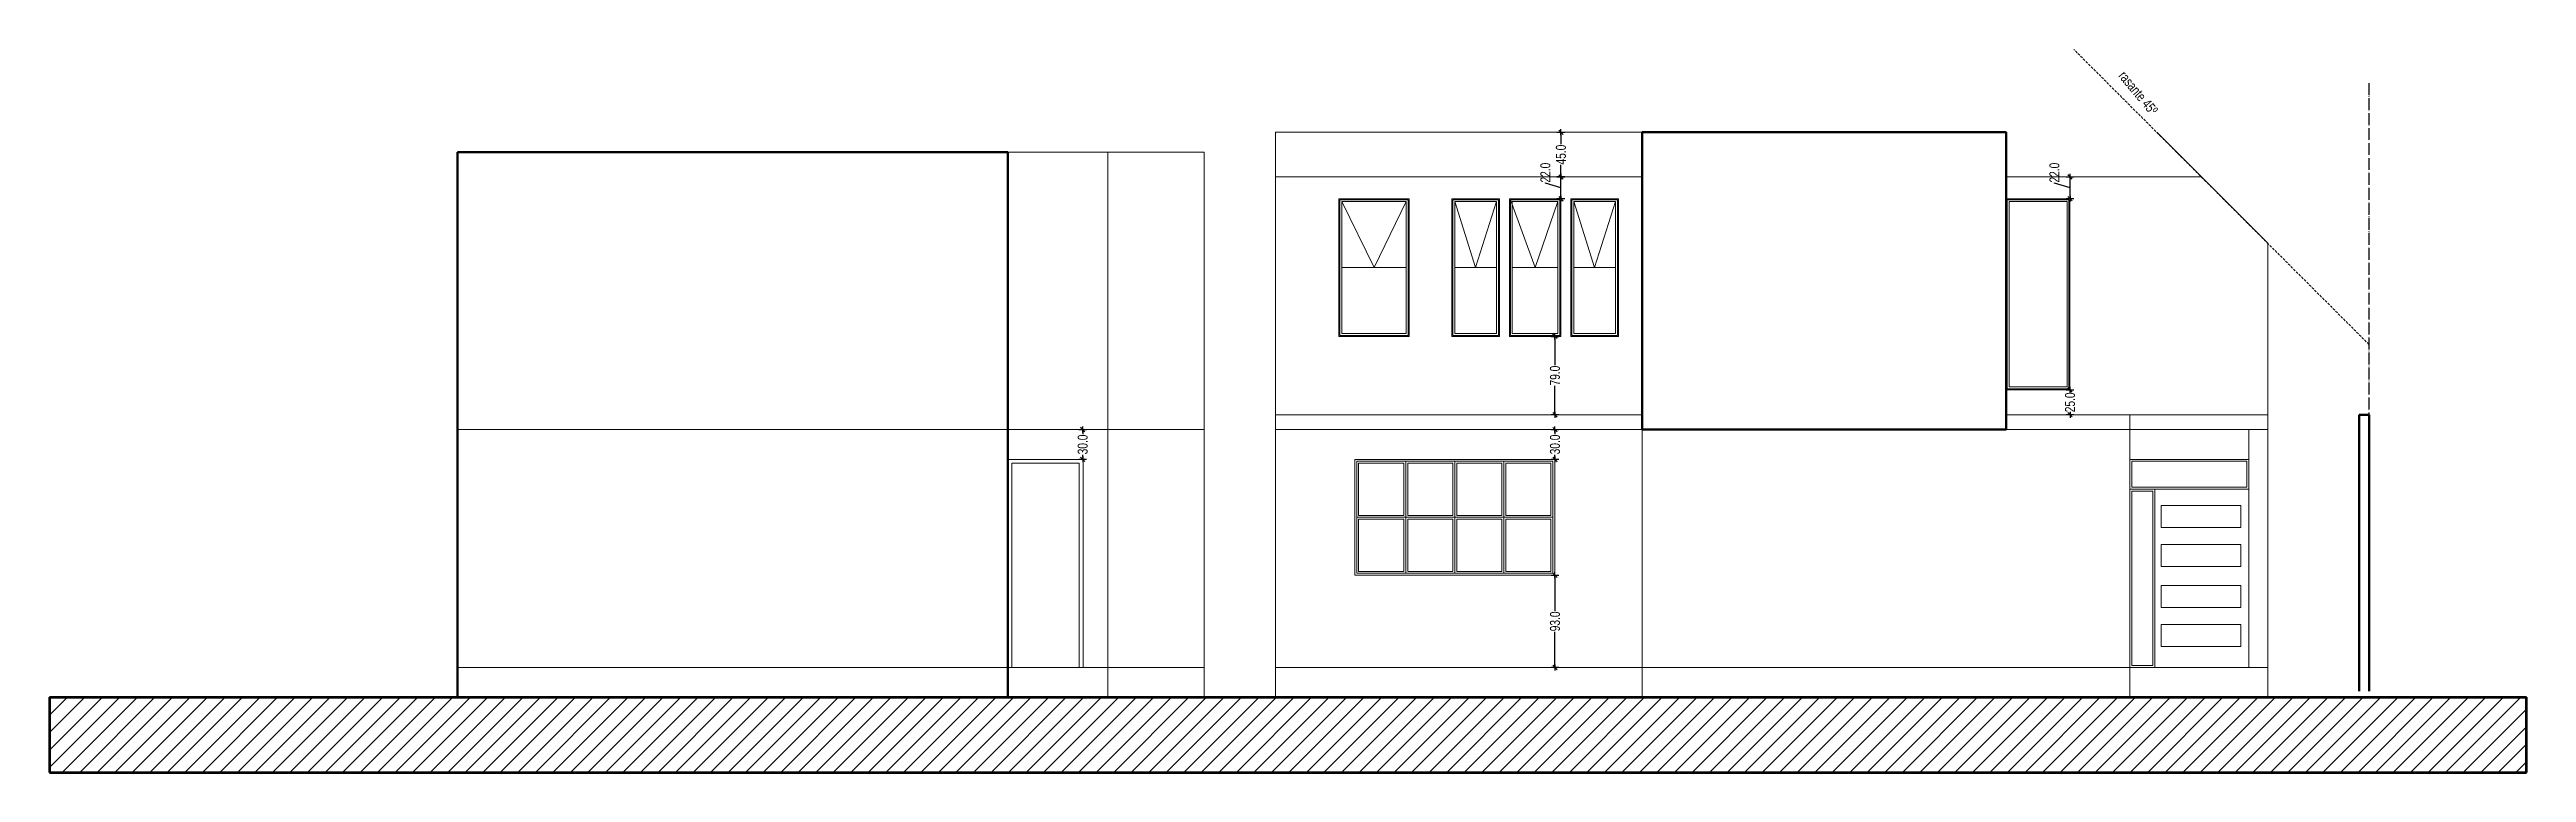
# Model space of a CAD drawing. Header units: centimetres. Extents: x 56177 to 99483, y 493 to 15482.
# Drawn here: x 70315 to 72813, y 3733 to 4462 of the extents above; entities that cross this region are included whole.
import ezdxf

# ---------------------------------------------------------------- set-up
doc = ezdxf.new("R2010")
doc.units = ezdxf.units.CM
doc.header["$MEASUREMENT"] = 0
doc.linetypes.add('ACAD_ISO04W100', pattern=[30, 24, -3, 0, -3])
doc.linetypes.add('HIDDEN', pattern=[0.375, 0.25, -0.125])
for name, color, linetype, lineweight in [('0.1', 253, 'Continuous', 13), ('0.1 COTAS', 52, 'Continuous', 13), ('0.15 PROYECCIONES', 6, 'HIDDEN', 15), ('0.15 TEXTOS', 212, 'Continuous', 20), ('0.5 MUROS', 1, 'Continuous', 50), ('0.8 TERRENO', 5, 'Continuous', 80)]:
    doc.layers.add(name, color=color, linetype=linetype, lineweight=lineweight)
doc.layers.add('0.10 EJES', color=120, linetype='ACAD_ISO04W100')
doc.layers.add('0.12 MOBILIARIO BLOQUES', color=251, linetype='Continuous', lineweight=13, true_color=0x616161)
doc.layers.add('COLOR_ NARANJO', color=2, linetype='Continuous', true_color=0xffff14)
doc.styles.add('NICOLAS 2', font='swisscl.ttf')
doc.dimstyles.new('NICO CMS PEQUEÑAS', dxfattribs={"dimtxt": 10, "dimasz": 2, "dimexe": 0.18, "dimexo": 0.0625, "dimgap": 0.09, "dimtad": 0, "dimdec": 1, "dimzin": 0, "dimdsep": 46, "dimtxsty": 'NICOLAS 2', "dimblk": 'CRUZ2', "dimcen": 0.09, "dimse1": 1, "dimse2": 1, "dimclrd": 256, "dimclrt": 2, "dimadec": 0, "dimazin": 0, "dimtfac": 1, "dimtdec": 1, "dimtofl": 0, "dimtmove": 1, "dimatfit": 2, "dimldrblk": 'CRUZ2', "dimfxl": 1, "dimtolj": 1, "dimtzin": 0, "dimarcsym": 0})

msp = doc.modelspace()

# ---------------------------------------------------------------- texts
at = {"layer": '0.15 TEXTOS', "insert": (72408.55, 4441.65), "char_height": 10, "width": 489.6147, "attachment_point": 1, "rotation": 309.72382, "style": 'NICOLAS 2'}
msp.add_mtext('rasante 45º', dxfattribs=at)

# ---------------------------------------------------------------- blocks, each defined once
blk = doc.blocks.new('CRUZ2')
at = {"layer": 'COLOR_ NARANJO', "color": 8}
for p, q in [((-1.5, 0), (1.5, 0)), ((0, 2), (0, -2))]:
    blk.add_line(p, q, dxfattribs=at)
at = {"layer": 'COLOR_ NARANJO', "color": 4}
blk.add_lwpolyline([(-1.1, -1.1), (0, 0), (1.1, 1.1)], dxfattribs=at)
blk = doc.blocks.new('*D191')
at = {"layer": '0.1 COTAS', "lineweight": -2, "transparency": 16777216}
for p, q in [((71833.1, 3929.6), (71833.1, 3895.5)), ((71833.1, 3840.6), (71833.1, 3874.7))]:
    blk.add_line(p, q, dxfattribs=at)
at = {"layer": 'Defpoints', "color": 0, "transparency": 16777216}
for p in [(71833.1, 3931.6), (71833.1, 3838.6), (71833.1, 3838.6)]:
    blk.add_point(p, dxfattribs=at)
at = {"layer": '0.1 COTAS', "lineweight": -2, "transparency": 16777216, "xscale": 2, "yscale": 2, "zscale": 2}
for p, rotation in [((71833.1, 3931.6), 90), ((71833.1, 3838.6), 270)]:
    blk.add_blockref('CRUZ2', p, dxfattribs=dict(at, rotation=rotation))
at = {"layer": '0.1 COTAS', "color": 2, "transparency": 16777216, "insert": (71833.1, 3885.1), "char_height": 10, "attachment_point": 5, "rotation": 90, "style": 'NICOLAS 2'}
blk.add_mtext('\\A1;93.0', dxfattribs=at)
blk = doc.blocks.new('*D192')
at = {"layer": '0.1 COTAS', "lineweight": -2, "transparency": 16777216}
for p, q in [((71833.1, 4076.6), (71833.1, 4074)), ((71833.1, 4050.6), (71833.1, 4053.2))]:
    blk.add_line(p, q, dxfattribs=at)
at = {"layer": 'Defpoints', "color": 0, "transparency": 16777216}
for p in [(71833.1, 4078.6), (71833.1, 4078.6), (71833.1, 4048.6)]:
    blk.add_point(p, dxfattribs=at)
at = {"layer": '0.1 COTAS', "lineweight": -2, "transparency": 16777216, "xscale": 2, "yscale": 2, "zscale": 2}
for p, rotation in [((71833.1, 4078.6), 90), ((71833.1, 4048.6), 270)]:
    blk.add_blockref('CRUZ2', p, dxfattribs=dict(at, rotation=rotation))
at = {"layer": '0.1 COTAS', "color": 2, "transparency": 16777216, "insert": (71833.1, 4063.6), "char_height": 10, "attachment_point": 5, "rotation": 90, "style": 'NICOLAS 2'}
blk.add_mtext('\\A1;30.0', dxfattribs=at)
blk = doc.blocks.new('*D193')
at = {"layer": '0.1 COTAS', "lineweight": -2, "transparency": 16777216}
for p, q in [((71833.1, 4170.6), (71833.1, 4143.5)), ((71833.1, 4095.6), (71833.1, 4122.7))]:
    blk.add_line(p, q, dxfattribs=at)
at = {"layer": 'Defpoints', "color": 0, "transparency": 16777216}
for p in [(71833.1, 4172.6), (71833.1, 4172.6), (71833.1, 4093.6)]:
    blk.add_point(p, dxfattribs=at)
at = {"layer": '0.1 COTAS', "lineweight": -2, "transparency": 16777216, "xscale": 2, "yscale": 2, "zscale": 2}
for p, rotation in [((71833.1, 4172.6), 90), ((71833.1, 4093.6), 270)]:
    blk.add_blockref('CRUZ2', p, dxfattribs=dict(at, rotation=rotation))
at = {"layer": '0.1 COTAS', "color": 2, "transparency": 16777216, "insert": (71833.1, 4133.1), "char_height": 10, "attachment_point": 5, "rotation": 90, "style": 'NICOLAS 2'}
blk.add_mtext('\\A1;79.0', dxfattribs=at)
blk = doc.blocks.new('*D194')
at = {"layer": '0.1 COTAS', "lineweight": -2, "transparency": 16777216}
for p, q in [((71823.4, 4327.3), (71823.4, 4327.5)), ((71839.1, 4322.6), (71823.4, 4327.3)), ((71839.1, 4313.6), (71839.1, 4331.6))]:
    blk.add_line(p, q, dxfattribs=at)
at = {"layer": 'Defpoints', "color": 0, "transparency": 16777216}
for p in [(71839.1, 4333.6), (71839.1, 4333.6), (71839.1, 4311.6)]:
    blk.add_point(p, dxfattribs=at)
at = {"layer": '0.1 COTAS', "lineweight": -2, "transparency": 16777216, "xscale": 2, "yscale": 2, "zscale": 2}
for p, rotation in [((71839.1, 4333.6), 90), ((71839.1, 4311.6), 270)]:
    blk.add_blockref('CRUZ2', p, dxfattribs=dict(at, rotation=rotation))
at = {"layer": '0.1 COTAS', "color": 2, "transparency": 16777216, "insert": (71823.4, 4337.9), "char_height": 10, "attachment_point": 5, "rotation": 90, "style": 'NICOLAS 2'}
blk.add_mtext('\\A1;22.0', dxfattribs=at)
blk = doc.blocks.new('*D195')
at = {"layer": '0.1 COTAS', "lineweight": -2, "transparency": 16777216}
for p, q in [((71839.1, 4376.6), (71839.1, 4366.6)), ((71839.1, 4335.6), (71839.1, 4345.6))]:
    blk.add_line(p, q, dxfattribs=at)
at = {"layer": 'Defpoints', "color": 0, "transparency": 16777216}
for p in [(71839.1, 4378.6), (71839.1, 4378.6), (71839.1, 4333.6)]:
    blk.add_point(p, dxfattribs=at)
at = {"layer": '0.1 COTAS', "lineweight": -2, "transparency": 16777216, "xscale": 2, "yscale": 2, "zscale": 2}
for p, rotation in [((71839.1, 4378.6), 90), ((71839.1, 4333.6), 270)]:
    blk.add_blockref('CRUZ2', p, dxfattribs=dict(at, rotation=rotation))
at = {"layer": '0.1 COTAS', "color": 2, "transparency": 16777216, "insert": (71839.1, 4356.1), "char_height": 10, "attachment_point": 5, "rotation": 90, "style": 'NICOLAS 2'}
blk.add_mtext('\\A1;45.0', dxfattribs=at)
blk = doc.blocks.new('*D196')
at = {"layer": '0.1 COTAS', "lineweight": -2, "transparency": 16777216}
for p, q in [((72352.6, 4116.6), (72352.6, 4116.5)), ((72352.6, 4095.6), (72352.6, 4095.7))]:
    blk.add_line(p, q, dxfattribs=at)
at = {"layer": 'Defpoints', "color": 0, "transparency": 16777216}
for p in [(72352.6, 4118.6), (72352.6, 4093.6), (72352.6, 4093.6)]:
    blk.add_point(p, dxfattribs=at)
at = {"layer": '0.1 COTAS', "lineweight": -2, "transparency": 16777216, "xscale": 2, "yscale": 2, "zscale": 2}
for p, rotation in [((72352.6, 4118.6), 90), ((72352.6, 4093.6), 270)]:
    blk.add_blockref('CRUZ2', p, dxfattribs=dict(at, rotation=rotation))
at = {"layer": '0.1 COTAS', "color": 2, "transparency": 16777216, "insert": (72352.6, 4106.1), "char_height": 10, "attachment_point": 5, "rotation": 90, "style": 'NICOLAS 2'}
blk.add_mtext('\\A1;25.0', dxfattribs=at)
blk = doc.blocks.new('*D197')
at = {"layer": '0.1 COTAS', "lineweight": -2, "transparency": 16777216}
for p, q in [((72336.9, 4327.3), (72336.9, 4327.5)), ((72352.6, 4322.6), (72336.9, 4327.3)), ((72352.6, 4313.6), (72352.6, 4331.6))]:
    blk.add_line(p, q, dxfattribs=at)
at = {"layer": 'Defpoints', "color": 0, "transparency": 16777216}
for p in [(72352.6, 4333.6), (72352.6, 4333.6), (72352.6, 4311.6)]:
    blk.add_point(p, dxfattribs=at)
at = {"layer": '0.1 COTAS', "lineweight": -2, "transparency": 16777216, "xscale": 2, "yscale": 2, "zscale": 2}
for p, rotation in [((72352.6, 4333.6), 90), ((72352.6, 4311.6), 270)]:
    blk.add_blockref('CRUZ2', p, dxfattribs=dict(at, rotation=rotation))
at = {"layer": '0.1 COTAS', "color": 2, "transparency": 16777216, "insert": (72336.9, 4337.9), "char_height": 10, "attachment_point": 5, "rotation": 90, "style": 'NICOLAS 2'}
blk.add_mtext('\\A1;22.0', dxfattribs=at)
blk = doc.blocks.new('*D198')
at = {"layer": '0.1 COTAS', "lineweight": -2, "transparency": 16777216}
for p, q in [((71356.7, 4076.6), (71356.7, 4074)), ((71356.7, 4050.6), (71356.7, 4053.2))]:
    blk.add_line(p, q, dxfattribs=at)
at = {"layer": 'Defpoints', "color": 0, "transparency": 16777216}
for p in [(71356.7, 4078.6), (71357.1, 4078.6), (71357.1, 4048.6)]:
    blk.add_point(p, dxfattribs=at)
at = {"layer": '0.1 COTAS', "lineweight": -2, "transparency": 16777216, "xscale": 2, "yscale": 2, "zscale": 2}
for p, rotation in [((71356.7, 4078.6), 90), ((71356.7, 4048.6), 270)]:
    blk.add_blockref('CRUZ2', p, dxfattribs=dict(at, rotation=rotation))
at = {"layer": '0.1 COTAS', "color": 2, "transparency": 16777216, "insert": (71356.7, 4063.6), "char_height": 10, "attachment_point": 5, "rotation": 90, "style": 'NICOLAS 2'}
blk.add_mtext('\\A1;30.0', dxfattribs=at)

# ---------------------------------------------------------------- dimensions: what is measured, and where the dimension line sits
at = {"layer": '0.1 COTAS'}
for base, p1, p2, picture, middle in [((71839.06, 4378.6), (71839.06, 4333.6), (71839.06, 4378.6), '*D195', (71839.06, 4356.1)), ((71839.06, 4333.6), (71839.06, 4311.6), (71839.06, 4333.6), '*D194', (71823.39, 4327.57)), ((72352.56, 4333.6), (72352.56, 4311.6), (72352.56, 4333.6), '*D197', (72336.89, 4327.57)), ((71833.06, 4172.6), (71833.06, 4093.6), (71833.06, 4172.6), '*D193', (71833.06, 4133.1)), ((72352.56, 4093.6), (72352.56, 4118.6), (72352.56, 4093.6), '*D196', (72352.56, 4106.1)), ((71356.72, 4078.6), (71357.06, 4048.6), (71357.06, 4078.6), '*D198', (71356.72, 4063.6)), ((71833.06, 4078.6), (71833.06, 4048.6), (71833.06, 4078.6), '*D192', (71833.06, 4063.6)), ((71833.06, 3838.6), (71833.06, 3931.6), (71833.06, 3838.6), '*D191', (71833.06, 3885.1))]:
    dim = msp.add_linear_dim(base=base, p1=p1, p2=p2, angle=90, dimstyle='NICO CMS PEQUEÑAS', dxfattribs=at)
    dim.commit()
    dim.dimension.update_dxf_attribs({"geometry": picture, "text_midpoint": middle})

# ---------------------------------------------------------------- hatches: boundary and pattern name
at = {"layer": '0.1'}
h = msp.add_hatch(dxfattribs=at)
h.set_pattern_fill('ANSI31', color=256, scale=100, style=0)
h.set_pattern_definition([(45, (2232.86, -1340.897), (-8.8388348, 8.8388348), [])])
h.paths.add_polyline_path([(70314.57, 3808.6), (72812.99, 3808.6), (72812.99, 3732.65), (70314.57, 3732.65)])

# ---------------------------------------------------------------- linework, layer by layer
at = {"layer": '0.10 EJES', "ltscale": 0.5}
msp.add_line((72654.06, 4428.13), (72654.06, 3814.6), dxfattribs=at)
at = {"layer": '0.12 MOBILIARIO BLOQUES'}
for p, q in [((71551.06, 4378.6), (71551.06, 3808.6)), ((71551.06, 4378.6), (71921.06, 4378.6)), ((72552.06, 4266.6), (72440.06, 4378.6)), ((71281.06, 4358.6), (71479.06, 4358.6)), ((71382.06, 4358.6), (71382.06, 3808.6)), ((71479.06, 4358.6), (71479.06, 3808.6)), ((71551.06, 4333.6), (71921.06, 4333.6)), ((71921.06, 4333.6), (71921.06, 3808.6)), ((72288.06, 4333.6), (72485.06, 4333.6)), ((71615.06, 4311.6), (71615.06, 4172.6)), ((71615.06, 4311.6), (71686.06, 4311.6)), ((71618.06, 4308.6), (71650.56, 4242.1)), ((71650.56, 4242.1), (71683.06, 4308.6)), ((71686.06, 4311.6), (71686.06, 4172.6)), ((71729.06, 4311.6), (71729.06, 4172.6)), ((71729.06, 4311.6), (71777.06, 4311.6)), ((71753.06, 4242.1), (71732.06, 4308.6)), ((71753.06, 4242.1), (71774.06, 4308.6)), ((71777.06, 4311.6), (71777.06, 4172.6)), ((71787.06, 4311.6), (71787.06, 4172.6)), ((71787.06, 4311.6), (71839.06, 4311.6)), ((71813.06, 4242.1), (71788.06, 4310.6)), ((71813.06, 4242.1), (71836.06, 4308.6)), ((71839.06, 4311.6), (71839.06, 4172.6)), ((71849.06, 4311.6), (71849.06, 4172.6)), ((71897.06, 4311.6), (71849.06, 4311.6)), ((71873.06, 4242.1), (71852.06, 4308.6)), ((71873.06, 4242.1), (71894.06, 4308.6)), ((71897.06, 4311.6), (71897.06, 4172.6)), ((72288.06, 4311.6), (72352.56, 4311.6)), ((72352.56, 4311.6), (72352.56, 4118.6)), ((72552.06, 4266.6), (72552.06, 3808.6)), ((71683.06, 4242.1), (71618.06, 4242.1)), ((71732.06, 4242.1), (71774.06, 4242.1)), ((71790.06, 4242.1), (71836.06, 4242.1)), ((71852.06, 4242.1), (71894.06, 4242.1)), ((71615.06, 4172.6), (71686.06, 4172.6)), ((71729.06, 4172.6), (71777.06, 4172.6)), ((71787.06, 4172.6), (71839.06, 4172.6)), ((71849.06, 4172.6), (71897.06, 4172.6)), ((72288.06, 4118.6), (72352.56, 4118.6)), ((70726.06, 4078.6), (71479.06, 4078.6)), ((71551.06, 4093.6), (71921.06, 4093.6)), ((71551.06, 4078.6), (71921.06, 4078.6)), ((72288.06, 4093.6), (72552.06, 4093.6)), ((72288.06, 4078.6), (72552.06, 4078.6)), ((72413.06, 4093.6), (72413.06, 3808.6)), ((72533.06, 4078.6), (72533.06, 3838.6)), ((71357.06, 4048.6), (71281.06, 4048.6)), ((71357.06, 4048.6), (71357.06, 3838.6)), ((72413.06, 4048.6), (72413.06, 3838.6)), ((72413.06, 4048.6), (72533.06, 4048.6)), ((71353.06, 4044.6), (71285.06, 4044.6)), ((71285.06, 4044.6), (71285.06, 3838.6)), ((71353.06, 4044.6), (71353.06, 3838.6)), ((71682.56, 3933.6), (71682.56, 4046.6)), ((71732.06, 3933.6), (71732.06, 4046.6)), ((71781.56, 3933.6), (71781.56, 4046.6)), ((72413.06, 4018.6), (72533.06, 4018.6)), ((72438.06, 4018.6), (72438.06, 3838.6)), ((71633.06, 3990.1), (71831.06, 3990.1)), ((70726.06, 3838.6), (71479.06, 3838.6)), ((71551.06, 3838.6), (72552.06, 3838.6))]:
    msp.add_line(p, q, dxfattribs=at)
for points in [[(71685.06, 4310.6), (71616.06, 4310.6), (71616.06, 4173.6), (71685.06, 4173.6)], [(71683.06, 4308.6), (71618.06, 4308.6), (71618.06, 4175.6), (71683.06, 4175.6)], [(71776.06, 4310.6), (71730.06, 4310.6), (71730.06, 4173.6), (71776.06, 4173.6)], [(71774.06, 4308.6), (71732.06, 4308.6), (71732.06, 4175.6), (71774.06, 4175.6)], [(71788.06, 4310.6), (71838.06, 4310.6), (71838.06, 4173.6), (71788.06, 4173.6)], [(71790.06, 4308.6), (71836.06, 4308.6), (71836.06, 4175.6), (71790.06, 4175.6)], [(71896.06, 4310.6), (71850.06, 4310.6), (71850.06, 4173.6), (71896.06, 4173.6)], [(71894.06, 4308.6), (71852.06, 4308.6), (71852.06, 4175.6), (71894.06, 4175.6)], [(72289.06, 4310.6), (72351.56, 4310.6), (72351.56, 4119.6), (72289.06, 4119.6)], [(72291.06, 4308.6), (72349.56, 4308.6), (72349.56, 4121.6), (72291.06, 4121.6)], [(71631.06, 4048.6), (71833.06, 4048.6), (71833.06, 3931.6), (71631.06, 3931.6)], [(71633.06, 4046.6), (71831.06, 4046.6), (71831.06, 3933.6), (71633.06, 3933.6)], [(71682.56, 4046.6), (71633.06, 4046.6), (71633.06, 3990.1), (71682.56, 3990.1)], [(71680.56, 4044.6), (71635.06, 4044.6), (71635.06, 3992.1), (71680.56, 3992.1)], [(71730.06, 4044.6), (71684.56, 4044.6), (71684.56, 3992.1), (71730.06, 3992.1)], [(71779.56, 4044.6), (71734.06, 4044.6), (71734.06, 3992.1), (71779.56, 3992.1)], [(71829.06, 4044.6), (71783.56, 4044.6), (71783.56, 3992.1), (71829.06, 3992.1)], [(72531.06, 4046.6), (72415.06, 4046.6), (72415.06, 4020.6), (72531.06, 4020.6)], [(72415.06, 4016.6), (72436.06, 4016.6), (72436.06, 3840.6), (72415.06, 3840.6)], [(72444.4, 4001.97), (72524.72, 4001.97), (72524.72, 3979.73), (72444.4, 3979.73)], [(71680.56, 3988.1), (71635.06, 3988.1), (71635.06, 3935.6), (71680.56, 3935.6)], [(71730.06, 3988.1), (71684.56, 3988.1), (71684.56, 3935.6), (71730.06, 3935.6)], [(71779.56, 3988.1), (71734.06, 3988.1), (71734.06, 3935.6), (71779.56, 3935.6)], [(71829.06, 3988.1), (71783.56, 3988.1), (71783.56, 3935.6), (71829.06, 3935.6)], [(72444.4, 3962.78), (72524.72, 3962.78), (72524.72, 3940.55), (72444.4, 3940.55)], [(72444.4, 3921.2), (72524.72, 3921.2), (72524.72, 3898.97), (72444.4, 3898.97)], [(72444.4, 3881.93), (72524.72, 3881.93), (72524.72, 3859.7), (72444.4, 3859.7)]]:
    msp.add_lwpolyline(points, close=True, dxfattribs=at)
at = {"layer": '0.15 PROYECCIONES', "ltscale": 10}
msp.add_line((72654.06, 4164.6), (72356.55, 4462.11), dxfattribs=at)
at = {"layer": '0.5 MUROS', "ltscale": 10}
for p, q in [((70726.06, 4358.6), (71281.06, 4358.6)), ((70726.06, 3808.6), (70726.06, 4358.6)), ((71281.06, 4358.6), (71281.06, 3808.6)), ((72288.06, 4333.6), (72288.06, 4078.6)), ((71921.06, 4078.6), (72288.06, 4078.6)), ((72644.18, 4093.6), (72654.18, 4093.6)), ((72644.18, 4093.6), (72644.18, 3814.6)), ((72654.18, 4093.6), (72654.18, 3814.6)), ((71281.06, 3808.6), (70726.06, 3808.6))]:
    msp.add_line(p, q, dxfattribs=at)
msp.add_lwpolyline([(72288.06, 4078.6), (72288.06, 4378.6), (71921.06, 4378.6), (71921.06, 4078.6)], dxfattribs=at)
at = {"layer": '0.8 TERRENO'}
for p, q in [((70314.57, 3808.6), (72812.99, 3808.6)), ((70314.57, 3808.6), (70314.57, 3732.65)), ((72812.99, 3732.65), (72812.99, 3808.6)), ((70314.57, 3732.65), (72812.99, 3732.65))]:
    msp.add_line(p, q, dxfattribs=at)

msp.set_redraw_order([(e.dxf.handle, doc.entitydb.next_handle()) for e in msp.query("TEXT MTEXT ATTDEF DIMENSION ARC_DIMENSION")])  # texts and dimensions are drawn at this point

doc.saveas('drawing.dxf')
